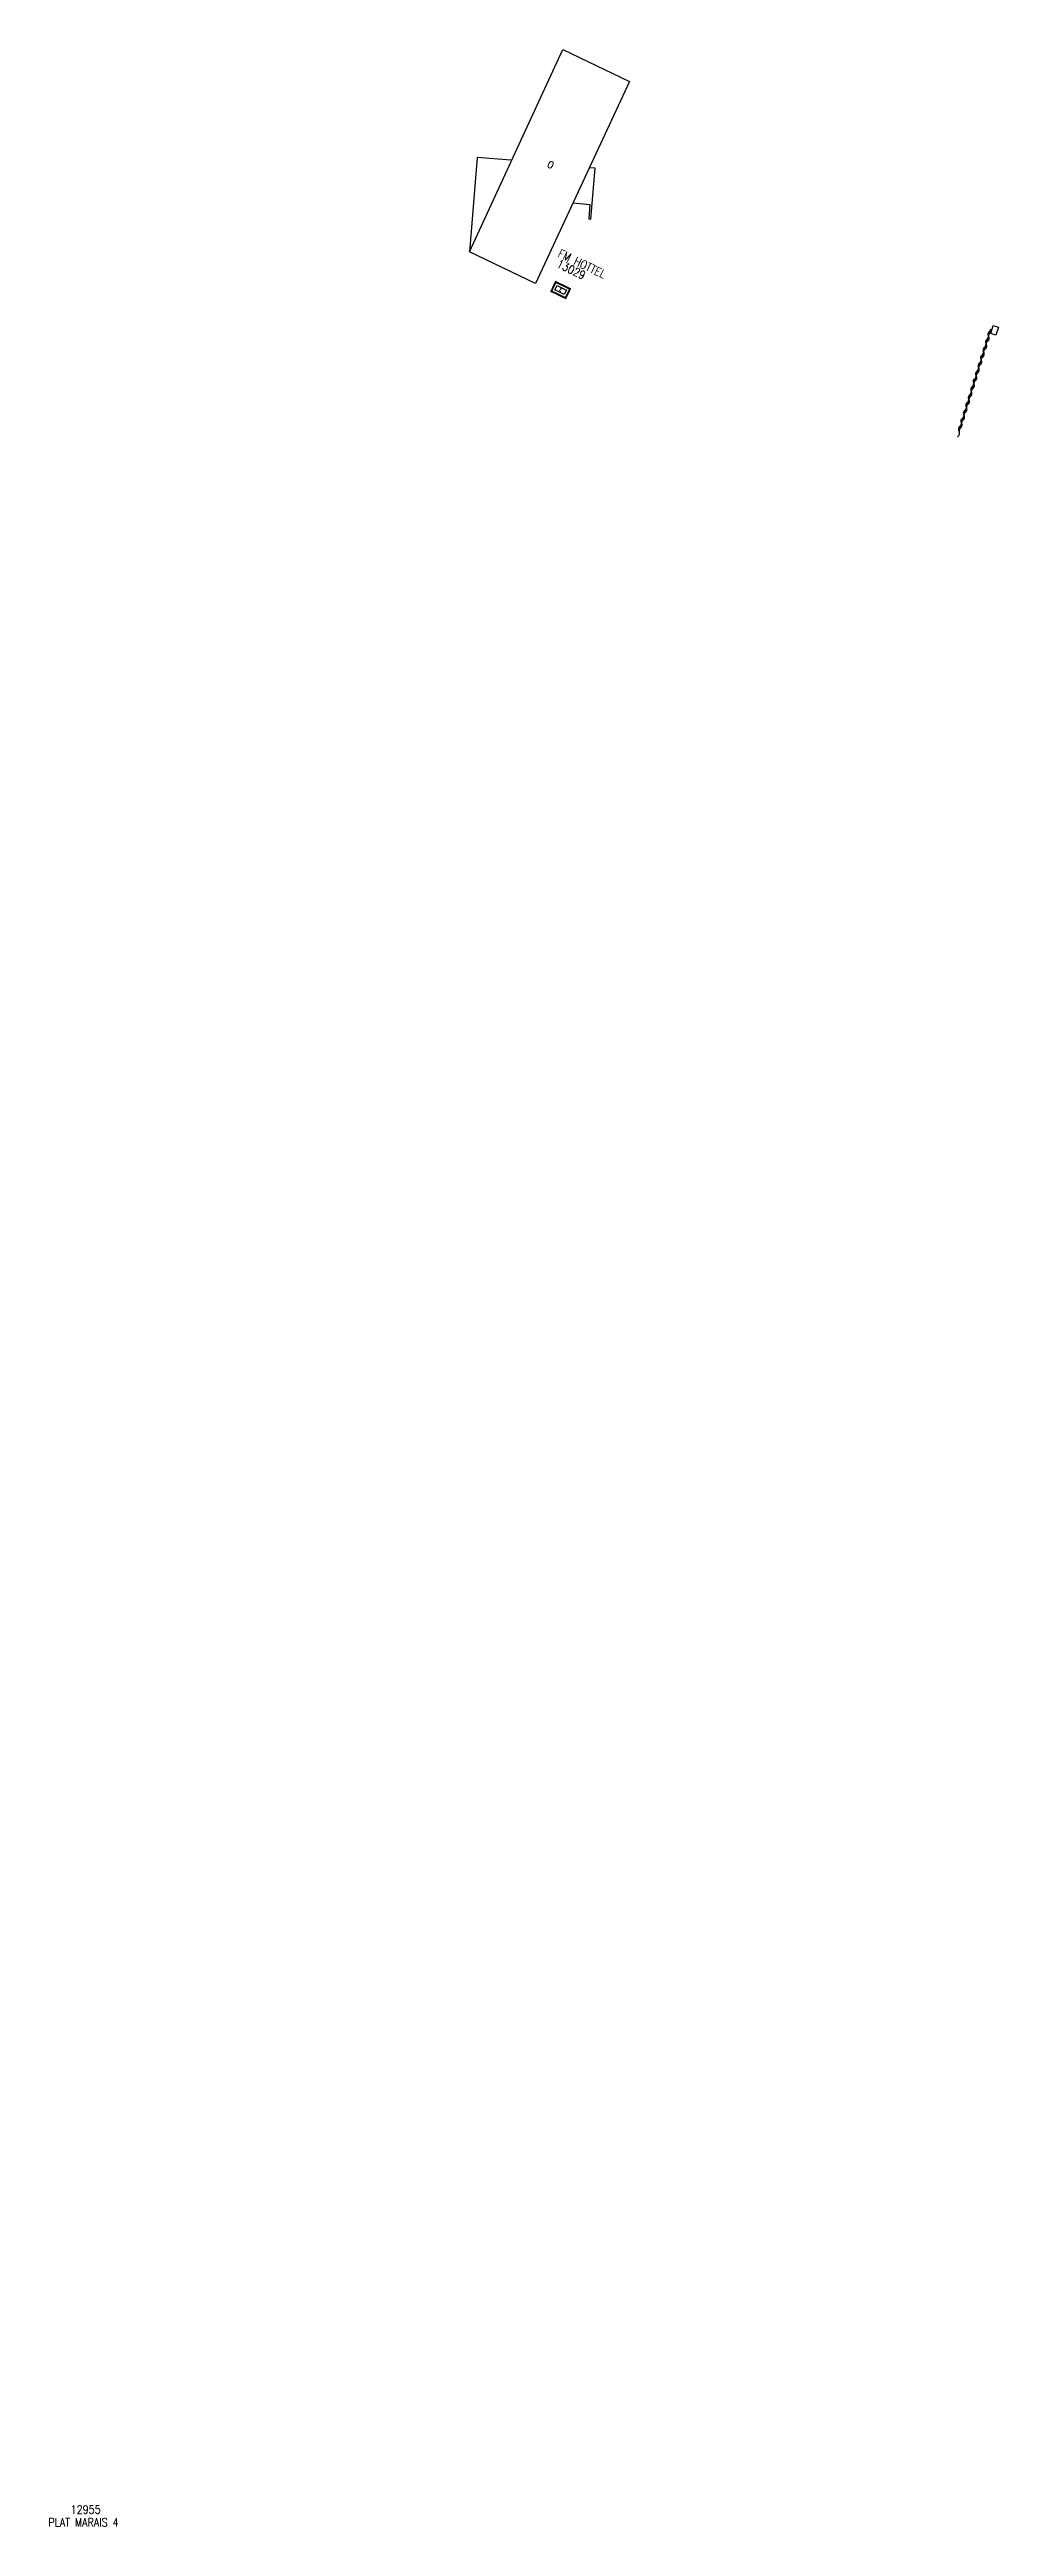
# Model space of a CAD drawing. Header units: millimetres. Extents: x 133000 to 133957, y 131027 to 131931.
# Drawn here: x 133318 to 133490.1, y 131127.2 to 131576.8 of the extents above; entities that cross this region are included whole.
import ezdxf
from ezdxf.enums import TextEntityAlignment as Align

# ---------------------------------------------------------------- set-up
doc = ezdxf.new("R2010")
doc.units = ezdxf.units.MM
doc.layers.get('0').update_dxf_attribs({"linetype": 'CONTINUOUS'})
for name, color, linetype in [('BF03', 7, 'CONTINUOUS'), ('BR12', 7, 'CONTINUOUS'), ('M_200', 7, 'CONTINUOUS'), ('W0100', 7, 'CONTINUOUS'), ('W0431', 7, 'CONTINUOUS'), ('W0991', 7, 'CONTINUOUS')]:
    doc.layers.add(name, color=color, linetype=linetype)
doc.styles.add('B_ROMANS', font='ROMANS.shx', dxfattribs={"width": 0.75})
doc.styles.add('M_ROMANS', font='ROMANS.shx', dxfattribs={"width": 0.75})
doc.styles.get("Standard").update_dxf_attribs({"font": 'romans.shx', "width": 0.85})

msp = doc.modelspace()

# ---------------------------------------------------------------- texts
at = {"layer": 'W0431', "linetype": 'Continuous', "width": 0.85}
for s, p in [('PLAT MARAIS 4', (133317.74, 131127.2)), ('12955', (133321.77, 131129.52))]:
    msp.add_text(s, height=1.5, dxfattribs=at).set_placement(p)
at = {"layer": 'W0991', "color": 252}
msp.add_text('0', height=1.25, rotation=334.0068, dxfattribs=at).set_placement((133408.08, 131555.54))

# ---------------------------------------------------------------- blocks, each defined once
blk = doc.blocks.new('BF0301')
at = {"color": 0, "linetype": 'Continuous'}
for centre, start, end in [((-0.5, 0.38), 216.8699, 323.1304), ((0.5, -0.37), 36.8699, 143.1303)]:
    blk.add_arc(centre, 0.625, start, end, dxfattribs=at)
blk = doc.blocks.new('BR1202')
at = {"color": 0, "linetype": 'Continuous', "flags": 128}
blk.add_lwpolyline([(-0.75, -0.5), (-0.75, 0.5), (0.75, 0.5), (0.75, -0.5), (-0.75, -0.5)], dxfattribs=at)
at = {"color": 0, "linetype": 'Continuous', "style": 'B_ROMANS', "width": 0.75}
blk.add_attdef('NUM', text='', height=1.2, dxfattribs=at).set_placement((0, 2), align=Align.MIDDLE)
at = {"color": 0, "linetype": 'Continuous', "style": 'B_ROMANS', "width": 0.75, "flags": 3}
for tag, p in [('DEF_COUP', (0, -12.5)), ('DEF_LEG', (0, -10)), ('DEF_TYPE', (0, -15))]:
    blk.add_attdef(tag, text='', height=1.2, dxfattribs=at).set_placement(p, align=Align.MIDDLE)
blk = doc.blocks.new('*U8')
at = {"layer": 'M_200', "color": 0, "linetype": 'Continuous', "const_width": 0.35, "flags": 128}
blk.add_lwpolyline([(2.88, 1.86), (2.88, 0), (0, 0), (0, 1.86)], close=True, dxfattribs=at)
at = {"layer": 'M_200', "color": 0, "linetype": 'Continuous'}
blk.add_lwpolyline([(0.5, 1.36), (2.38, 1.36), (2.38, 0.5), (0.5, 0.5)], close=True, dxfattribs=at)
at = {"layer": 'M_200', "insert": (1.44, 1), "char_height": 0.555, "width": 0.639, "attachment_point": 5}
blk.add_mtext('E', dxfattribs=at)
at = {"layer": 'M_200', "color": 0, "linetype": 'Continuous', "width": 0.85}
for tag, p in [('NUM', (2, 17.06)), ('NOM', (2, 10.65))]:
    blk.add_attdef(tag, text='', height=4, dxfattribs=at).set_placement(p, align=Align.MIDDLE)
at = {"layer": 'M_200', "color": 0, "linetype": 'Continuous', "style": 'M_ROMANS', "width": 0.75, "flags": 3}
for tag, p in [('DEF_LEG', (1.87, -2.99)), ('DEF_COUP', (1.87, -5.49)), ('DEF_TYPE', (1.87, -7.99))]:
    blk.add_attdef(tag, text='', height=1.2, dxfattribs=at).set_placement(p, align=Align.MIDDLE)

# ---------------------------------------------------------------- linework, layer by layer
at = {"layer": 'BF03', "color": 252, "flags": 128}
msp.add_lwpolyline([(133482.93, 131507.53), (133488.7, 131526.07)], dxfattribs=at)
at = {"layer": 'W0100', "color": 252, "flags": 128}
msp.add_lwpolyline([(133411.05, 131576.77), (133423.12, 131570.99), (133406.08, 131534.29), (133394.11, 131540.08)], close=True, dxfattribs=at)
for points in [[(133401.65, 131556.68), (133395.54, 131557.16), (133394.11, 131540.08)], [(133412.92, 131548.92), (133415.98, 131548.66), (133415.75, 131546.03), (133416.16, 131545.98), (133416.95, 131555.22), (133415.88, 131555.28)]]:
    msp.add_lwpolyline(points, dxfattribs=at)

# ---------------------------------------------------------------- block references
at = {"layer": 'BF03', "color": 252, "rotation": 72.7089527125254}
for p in [(133487.39, 131521.85), (133487.83, 131523.28), (133488.28, 131524.72), (133486.05, 131517.56), (133486.49, 131518.99), (133486.94, 131520.42), (133484.71, 131513.26), (133485.16, 131514.69), (133485.6, 131516.12), (133483.37, 131508.96), (133483.82, 131510.39), (133484.26, 131511.83), (133482.92, 131507.5)]:
    msp.add_blockref('BF0301', p, dxfattribs=at)
at = {"layer": 'BR12', "color": 252, "rotation": 72.70895271318027}
msp.add_blockref('BR1202', (133489.37, 131525.8), dxfattribs=at)
at = {"layer": 'M_200'}
ref = msp.add_blockref('*U8', (133408.96, 131532.91), dxfattribs=dict(at, rotation=334.2151237429695))
ref.add_attrib('NUM', '13029', dxfattribs={"color": 0, "linetype": 'Continuous', "height": 1.5, "rotation": 334.2151, "width": 0.85}).set_placement((133412.58, 131536.85), align=Align.MIDDLE)
ref.add_attrib('NOM', 'FM HOTTEL', dxfattribs={"color": 0, "linetype": 'Continuous', "height": 1.5, "rotation": 334.2151, "width": 0.85}).set_placement((133414.54, 131537.88), align=Align.MIDDLE)

msp.set_redraw_order([(e.dxf.handle, doc.entitydb.next_handle()) for e in msp.query("TEXT MTEXT ATTDEF DIMENSION ARC_DIMENSION")])  # texts and dimensions are drawn at this point

doc.saveas('drawing.dxf')
